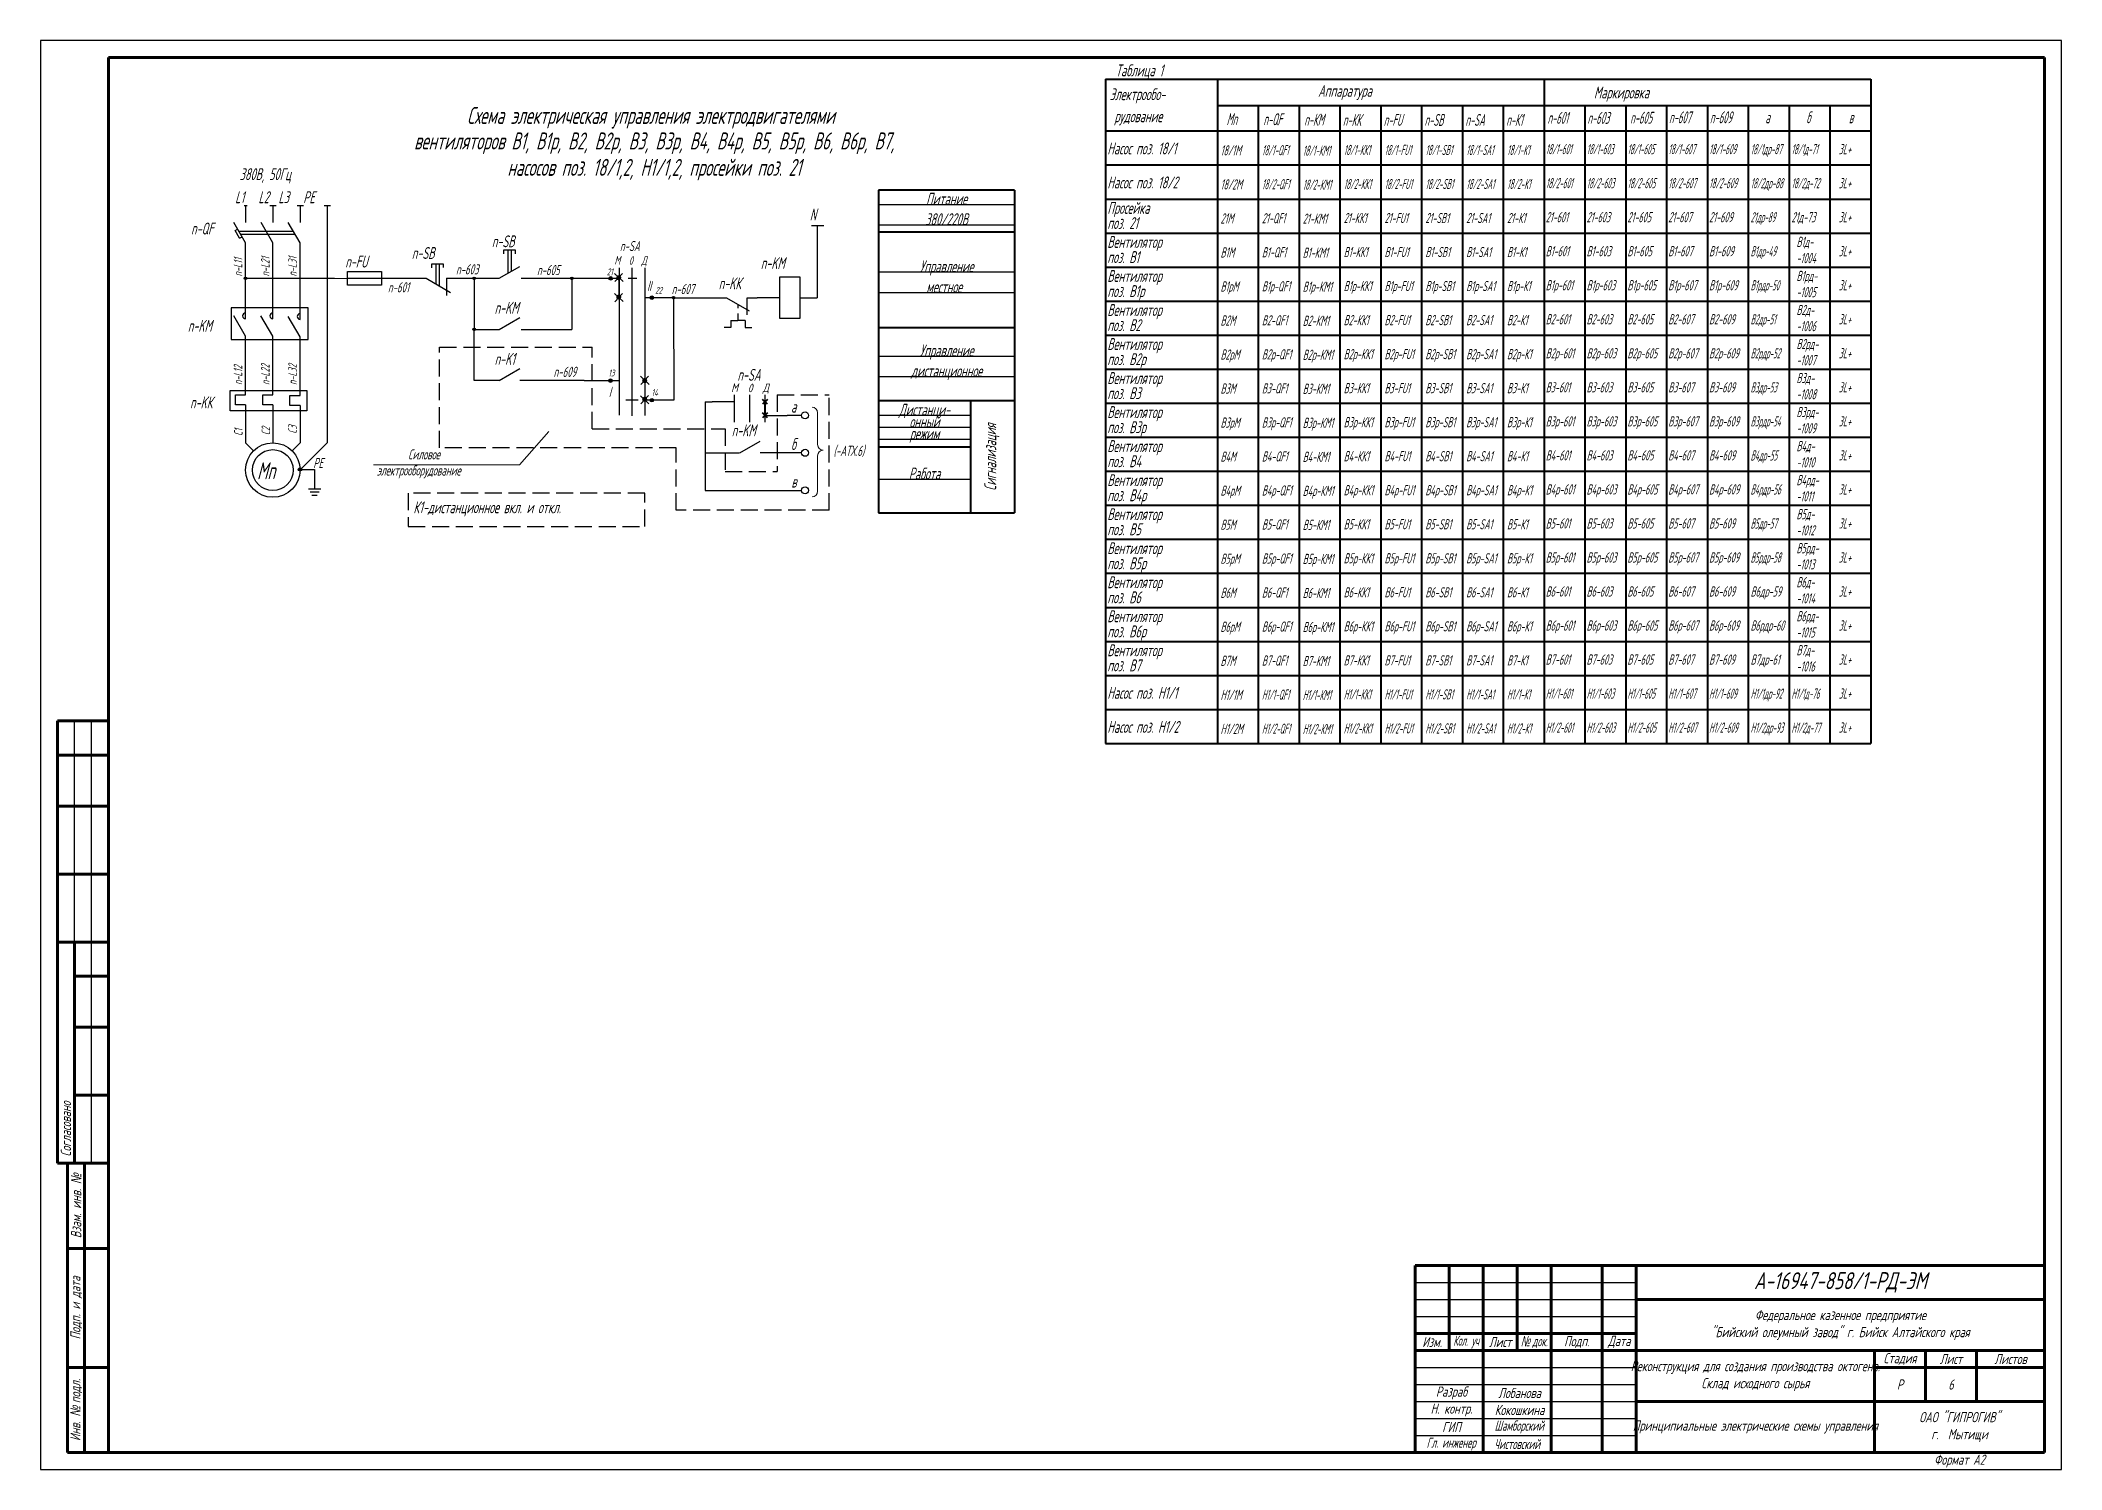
# Model space of a CAD drawing. Header units: millimetres. Extents: x -10490 to 5162, y -5053 to 76.
# Drawn here: x -6034 to -5440, y -344 to 76 of the extents above; entities that cross this region are included whole.
import ezdxf
from ezdxf.enums import TextEntityAlignment as Align

# ---------------------------------------------------------------- set-up
doc = ezdxf.new("R2010")
doc.units = ezdxf.units.MM
doc.linetypes.add('gost5', pattern=[7, 5, -2, 0])
doc.layers.get('Defpoints').update_dxf_attribs({"color": 33})
for name, color, linetype, lineweight in [('Выноска', 137, 'Continuous', 20), ('Обводка', 6, 'Continuous', 25), ('Рамка толстая', 7, 'Continuous', 60), ('Рамка тонкая', 5, 'Continuous', 25), ('ТаБлица', 253, 'Continuous', 25), ('Текст', 2, 'Continuous', 25), ('Текст_КИП', 2, 'Continuous', 25), ('Тонкая', 5, 'Continuous', 20), ('Штампы', 252, 'Continuous', 25)]:
    doc.layers.add(name, color=color, linetype=linetype, lineweight=lineweight)
doc.styles.add('ESKD', font='gostw.shx', dxfattribs={"oblique": 15, "height": 3})
doc.styles.add('SIMPLEX', font='simplex.shx', dxfattribs={"width": 0.7, "oblique": 15})

msp = doc.modelspace()

# ---------------------------------------------------------------- texts
at = {"layer": 'Текст', "style": 'SIMPLEX', "oblique": 15}
for s, height, width, p in [('Таблица 1', 3.5, 0.6, (-5718.03065, 65.30231)), ('Электрообо-', 3.5, 0.6, (-5719.82318, 58.29051)), ('Аппаратура', 3.5, 0.6, (-5658.57469, 59.29136)), ('Маркировка', 3.5, 0.6, (-5577.49239, 58.79503)), ('рудование', 3.5, 0.6, (-5718.43353, 51.8084)), ('Mn', 3.5, 0.5, (-5685.44074, 50.99891)), ('n-QF', 3.5, 0.5, (-5674.62826, 50.93591)), ('n-КМ', 3.5, 0.5, (-5662.62826, 50.8116)), ('n-КК', 3.5, 0.5, (-5651.27471, 50.73704)), ('n-FU', 3.5, 0.5, (-5639.27471, 50.73704)), ('n-SB', 3.5, 0.5, (-5627.27471, 50.73704)), ('n-SA', 3.5, 0.5, (-5615.27471, 50.73704)), ('n-К1', 3.5, 0.5, (-5603.27471, 50.73704)), ('n-601', 3.5, 0.5, (-5591.13821, 51.3371)), ('n-603', 3.5, 0.5, (-5579.40161, 51.31912)), ('n-605', 3.5, 0.5, (-5566.84333, 51.38821)), ('n-607', 3.5, 0.5, (-5555.40755, 51.50092)), ('n-609', 3.5, 0.5, (-5543.40755, 51.50092)), ('Насос поз. 18/1', 3.5, 0.6, (-5720.49388, 42.36501)), ('18/1М', 3, 0.5, (-5687.23505, 42.03774)), ('18/1-QF1', 3, 0.4, (-5675.07768, 42.09758)), ('18/1-КМ1', 3, 0.4, (-5663.07768, 41.97327)), ('18/1-КК1', 3, 0.4, (-5651.03183, 42.16642)), ('18/1-FU1', 3, 0.4, (-5639.03183, 42.16642)), ('18/1-SB1 ', 3, 0.4, (-5627.03183, 42.16642)), ('18/1-SA1', 3, 0.4, (-5615.03183, 42.16642)), ('18/1-К1', 3, 0.4, (-5603.03183, 42.16642)), ('18/1-601', 3, 0.4, (-5591.6565, 42.40884)), ('18/1-603', 3, 0.4, (-5579.6565, 42.40884)), ('18/1-605', 3, 0.4, (-5567.6565, 42.40884)), ('18/1-607', 3, 0.4, (-5555.6565, 42.40884)), ('18/1-609', 3, 0.4, (-5543.6565, 42.40884)), ('18/1др-87', 3, 0.4, (-5531.45466, 42.39715)), ('18/1д-71', 3, 0.4, (-5519.45466, 42.39715)), ('3L+', 3, 0.5, (-5505.57095, 42.40884)), ('380В, 50Гц', 3.5, 0.6, (-5975.51252, 34.79254)), ('Насос поз. 18/2', 3.5, 0.6, (-5720.49388, 32.36501)), ('L1   L2  L3   РЕ', 3.5, 0.6, (-5976.82317, 28.02432)), ('18/2М', 3, 0.5, (-5687.23505, 32.03774)), ('18/2-QF1', 3, 0.4, (-5675.07768, 32.09758)), ('18/2-КМ1', 3, 0.4, (-5663.07768, 31.97327)), ('18/2-КК1', 3, 0.4, (-5651.03183, 32.16642)), ('18/2-FU1', 3, 0.4, (-5639.03183, 32.16642)), ('18/2-SB1 ', 3, 0.4, (-5627.03183, 32.16642)), ('18/2-SA1', 3, 0.4, (-5615.03183, 32.16642)), ('18/2-К1', 3, 0.4, (-5603.03183, 32.16642)), ('18/2-601', 3, 0.4, (-5591.6565, 32.40884)), ('18/2-603', 3, 0.4, (-5579.6565, 32.40884)), ('18/2-605', 3, 0.4, (-5567.6565, 32.40884)), ('18/2-607', 3, 0.4, (-5555.6565, 32.40884)), ('18/2-609', 3, 0.4, (-5543.6565, 32.40884)), ('18/2др-88', 3, 0.4, (-5531.45466, 32.39715)), ('18/2д-72', 3, 0.4, (-5519.45466, 32.39715)), ('3L+', 3, 0.5, (-5505.57095, 32.40884)), ('N', 3.5, 0.6, (-5807.95133, 22.95202)), ('поз. 21', 3.5, 0.6, (-5720.49388, 20.42884)), ('Просейка', 3.5, 0.6, (-5720.49388, 24.88202)), ('21М', 3, 0.5, (-5687.23505, 22.03774)), ('21-QF1', 3, 0.5, (-5675.07768, 22.09758)), ('21-КМ1', 3, 0.5, (-5663.07768, 21.97327)), ('21-КК1', 3, 0.5, (-5651.03183, 22.16642)), ('21-FU1', 3, 0.5, (-5639.03183, 22.16642)), ('21-SB1 ', 3, 0.5, (-5627.03183, 22.16642)), ('21-SA1', 3, 0.5, (-5615.03183, 22.16642)), ('21-К1', 3, 0.5, (-5603.03183, 22.16642)), ('21-601', 3, 0.5, (-5591.6565, 22.40884)), ('21-603', 3, 0.5, (-5579.6565, 22.40884)), ('21-605', 3, 0.5, (-5567.6565, 22.40884)), ('21-607', 3, 0.5, (-5555.6565, 22.40884)), ('21-609', 3, 0.5, (-5543.6565, 22.40884)), ('21др-89', 3, 0.4, (-5531.45466, 22.39715)), ('21д-73', 3, 0.5, (-5519.45466, 22.39715)), ('3L+', 3, 0.5, (-5505.57095, 22.40884)), ('n-QF ', 3.5, 0.6, (-5989.76903, 18.81488)), ('n-SB ', 3.5, 0.6, (-5901.37394, 15.06128)), ('Вентилятор', 3.5, 0.6, (-5720.49388, 14.88202)), (' n-FU', 3.5, 0.6, (-5945.84948, 9.0865)), ('n-SB ', 3.5, 0.6, (-5924.89439, 11.63024)), ('М', 2.5, 0.6, (-5865.36683, 9.97823)), ('n-SA', 3, 0.6, (-5863.73507, 13.94014)), ('0', 2.5, 0.6, (-5861.09608, 9.92213)), ('Д', 2.5, 0.6, (-5857.42054, 9.92729)), ('n-KM ', 3.5, 0.6, (-5822.33785, 8.6559)), ('поз. В1', 3.5, 0.6, (-5720.49388, 10.42884)), ('В1М', 3, 0.5, (-5687.23505, 12.03774)), ('В1-QF1', 3, 0.5, (-5675.07768, 12.09758)), ('В1-КМ1', 3, 0.5, (-5663.07768, 11.97327)), ('В1-КК1', 3, 0.5, (-5651.03183, 12.16642)), ('В1-FU1', 3, 0.5, (-5639.03183, 12.16642)), ('В1-SB1 ', 3, 0.5, (-5627.03183, 12.16642)), ('В1-SA1', 3, 0.5, (-5615.03183, 12.16642)), ('В1-К1', 3, 0.5, (-5603.03183, 12.16642)), ('В1-601', 3, 0.5, (-5591.6565, 12.40884)), ('В1-603', 3, 0.5, (-5579.6565, 12.40884)), ('В1-605', 3, 0.5, (-5567.6565, 12.40884)), ('В1-607', 3, 0.5, (-5555.6565, 12.40884)), ('В1-609', 3, 0.5, (-5543.6565, 12.40884)), ('В1др-49', 3, 0.4, (-5531.45466, 12.39715)), ('3L+', 3, 0.5, (-5505.57095, 12.40884)), ('n-603', 3, 0.6, (-5911.9109, 7.07121)), ('n-605', 3, 0.6, (-5888.10357, 6.87043)), ('21', 2, 0.6, (-5867.5894, 6.83839)), ('n-KК ', 3.5, 0.6, (-5834.71039, 2.71709)), ('Вентилятор', 3.5, 0.6, (-5720.49388, 4.88202)), ('n-601', 3, 0.6, (-5931.9135, 1.80409)), ('II', 3, 0.6, (-5855.75164, 2.20639)), ('22', 2, 0.6, (-5853.38533, 1.39988)), ('n-607', 3, 0.6, (-5848.52615, 1.28538)), ('поз. В1р', 3.5, 0.6, (-5720.49388, 0.42884)), ('В1рМ', 3, 0.5, (-5687.23505, 2.03774)), ('В1р-QF1', 3, 0.5, (-5675.07768, 2.09758)), ('В1р-КМ1', 3, 0.5, (-5663.07768, 1.97327)), ('В1р-КК1', 3, 0.5, (-5651.03183, 2.16642)), ('В1р-FU1', 3, 0.5, (-5639.03183, 2.16642)), ('В1р-SB1 ', 3, 0.5, (-5627.03183, 2.16642)), ('В1р-SA1', 3, 0.5, (-5615.03183, 2.16642)), ('В1р-К1', 3, 0.5, (-5603.03183, 2.16642)), ('В1р-601', 3, 0.5, (-5591.6565, 2.40884)), ('В1р-603', 3, 0.5, (-5579.6565, 2.40884)), ('В1р-605', 3, 0.5, (-5567.6565, 2.40884)), ('В1р-607', 3, 0.5, (-5555.6565, 2.40884)), ('В1р-609', 3, 0.5, (-5543.6565, 2.40884)), ('В1рдр-50', 3, 0.4, (-5531.45466, 2.39715)), ('3L+', 3, 0.5, (-5505.57095, 2.40884)), ('n-KM ', 3.5, 0.6, (-5900.55989, -4.47777)), ('Вентилятор', 3.5, 0.6, (-5720.49388, -5.11798)), ('В2М', 3, 0.5, (-5687.23505, -7.96226)), ('В2-QF1', 3, 0.5, (-5675.07768, -7.90242)), ('В2-КМ1', 3, 0.5, (-5663.07768, -8.02673)), ('В2-КК1', 3, 0.5, (-5651.03183, -7.83358)), ('В2-FU1', 3, 0.5, (-5639.03183, -7.83358)), ('В2-SB1 ', 3, 0.5, (-5627.03183, -7.83358)), ('В2-SA1', 3, 0.5, (-5615.03183, -7.83358)), ('В2-К1', 3, 0.5, (-5603.03183, -7.83358)), ('В2-601', 3, 0.5, (-5591.6565, -7.59116)), ('В2-603', 3, 0.5, (-5579.6565, -7.59116)), ('В2-605', 3, 0.5, (-5567.6565, -7.59116)), ('В2-607', 3, 0.5, (-5555.6565, -7.59116)), ('В2-609', 3, 0.5, (-5543.6565, -7.59116)), ('В2др-51', 3, 0.4, (-5531.45466, -7.60285)), ('3L+', 3, 0.5, (-5505.57095, -7.59116)), ('n-KM ', 3.5, 0.6, (-5990.70743, -9.76935)), ('поз. В2', 3.5, 0.6, (-5720.49388, -9.57116)), ('Вентилятор', 3.5, 0.6, (-5720.49388, -15.11798)), ('n-K1 ', 3.5, 0.6, (-5900.55989, -19.50199)), ('поз. В2р', 3.5, 0.6, (-5720.49388, -19.57116)), ('В2рМ', 3, 0.5, (-5687.23505, -17.96226)), ('В2р-QF1', 3, 0.5, (-5675.07768, -17.90242)), ('В2р-КМ1', 3, 0.5, (-5663.07768, -18.02673)), ('В2р-КК1', 3, 0.5, (-5651.03183, -17.83358)), ('В2р-FU1', 3, 0.5, (-5639.03183, -17.83358)), ('В2р-SB1 ', 3, 0.5, (-5627.03183, -17.83358)), ('В2р-SA1', 3, 0.5, (-5615.03183, -17.83358)), ('В2р-К1', 3, 0.5, (-5603.03183, -17.83358)), ('В2р-601', 3, 0.5, (-5591.6565, -17.59116)), ('В2р-603', 3, 0.5, (-5579.6565, -17.59116)), ('В2р-605', 3, 0.5, (-5567.6565, -17.59116)), ('В2р-607', 3, 0.5, (-5555.6565, -17.59116)), ('В2р-609', 3, 0.5, (-5543.6565, -17.59116)), ('В2рдр-52', 3, 0.4, (-5531.45466, -17.60285)), ('3L+', 3, 0.5, (-5505.57095, -17.59116)), ('n-609', 3, 0.6, (-5883.24022, -23.03821)), ('13', 2, 0.6, (-5867.13009, -22.88454)), ('n-SA', 3.5, 0.6, (-5829.2017, -24.16521)), ('Вентилятор', 3.5, 0.6, (-5720.49388, -25.11798)), (' n-KК ', 3.5, 0.6, (-5991.45342, -32.28237)), ('I', 3, 0.6, (-5866.99026, -28.92292)), ('14', 2, 0.6, (-5854.44577, -28.61059)), ('поз. В3', 3.5, 0.6, (-5720.49388, -29.57116)), ('В3М', 3, 0.5, (-5687.23505, -27.96226)), ('В3-QF1', 3, 0.5, (-5675.07768, -27.90242)), ('В3-КМ1', 3, 0.5, (-5663.07768, -28.02673)), ('В3-КК1', 3, 0.5, (-5651.03183, -27.83358)), ('В3-FU1', 3, 0.5, (-5639.03183, -27.83358)), ('В3-SB1 ', 3, 0.5, (-5627.03183, -27.83358)), ('В3-SA1', 3, 0.5, (-5615.03183, -27.83358)), ('В3-К1', 3, 0.5, (-5603.03183, -27.83358)), ('В3-601', 3, 0.5, (-5591.6565, -27.59116)), ('В3-603', 3, 0.5, (-5579.6565, -27.59116)), ('В3-605', 3, 0.5, (-5567.6565, -27.59116)), ('В3-607', 3, 0.5, (-5555.6565, -27.59116)), ('В3-609', 3, 0.5, (-5543.6565, -27.59116)), ('В3др-53', 3, 0.4, (-5531.45466, -27.60285)), ('3L+', 3, 0.5, (-5505.57095, -27.59116)), ('а', 3.5, 0.6, (-5813.44402, -33.51304)), ('Вентилятор', 3.5, 0.6, (-5720.49388, -35.11798)), ('В3рМ', 3, 0.5, (-5687.23505, -37.96226)), ('В3р-QF1', 3, 0.5, (-5675.07768, -37.90242)), ('В3р-КМ1', 3, 0.5, (-5663.07768, -38.02673)), ('В3р-КК1', 3, 0.5, (-5651.03183, -37.83358)), ('В3р-FU1', 3, 0.5, (-5639.03183, -37.83358)), ('В3р-SB1 ', 3, 0.5, (-5627.03183, -37.83358)), ('В3р-SA1', 3, 0.5, (-5615.03183, -37.83358)), ('В3р-К1', 3, 0.5, (-5603.03183, -37.83358)), ('В3р-601', 3, 0.5, (-5591.6565, -37.59116)), ('В3р-603', 3, 0.5, (-5579.6565, -37.59116)), ('В3р-605', 3, 0.5, (-5567.6565, -37.59116)), ('В3р-607', 3, 0.5, (-5555.6565, -37.59116)), ('В3р-609', 3, 0.5, (-5543.6565, -37.59116)), ('В3рдр-54', 3, 0.4, (-5531.45466, -37.60285)), ('3L+', 3, 0.5, (-5505.57095, -37.59116)), ('n-KМ', 3.5, 0.6, (-5830.87097, -40.49967)), ('б', 3.5, 0.6, (-5813.44402, -44.51275)), ('поз. В3р', 3.5, 0.6, (-5720.49388, -39.57116)), ('РЕ', 3, 0.6, (-5953.87884, -49.84031)), ('Силовое', 3, 0.6, (-5925.96569, -47.29561)), ('поз. В4', 3.5, 0.6, (-5720.49388, -49.57116)), ('Вентилятор', 3.5, 0.6, (-5720.49388, -45.11798)), ('В4М', 3, 0.5, (-5687.23505, -47.96226)), ('В4-QF1', 3, 0.5, (-5675.07768, -47.90242)), ('В4-КМ1', 3, 0.5, (-5663.07768, -48.02673)), ('В4-КК1', 3, 0.5, (-5651.03183, -47.83358)), ('В4-FU1', 3, 0.5, (-5639.03183, -47.83358)), ('В4-SB1 ', 3, 0.5, (-5627.03183, -47.83358)), ('В4-SA1', 3, 0.5, (-5615.03183, -47.83358)), ('В4-К1', 3, 0.5, (-5603.03183, -47.83358)), ('В4-601', 3, 0.5, (-5591.6565, -47.59116)), ('В4-603', 3, 0.5, (-5579.6565, -47.59116)), ('В4-605', 3, 0.5, (-5567.6565, -47.59116)), ('В4-607', 3, 0.5, (-5555.6565, -47.59116)), ('В4-609', 3, 0.5, (-5543.6565, -47.59116)), ('В4др-55', 3, 0.4, (-5531.45466, -47.60285)), ('3L+', 3, 0.5, (-5505.57095, -47.59116)), ('Mn', 5, 0.6, (-5970.36115, -53.10415)), ('электрооборудование', 3, 0.6, (-5935.17091, -52.01857)), ('в', 3.5, 0.6, (-5813.35723, -55.54433)), ('Вентилятор', 3.5, 0.6, (-5720.49388, -55.11798)), ('поз. В4р', 3.5, 0.6, (-5720.49388, -59.57116)), ('В4рМ', 3, 0.5, (-5687.23505, -57.96226)), ('В4р-QF1', 3, 0.5, (-5675.07768, -57.90242)), ('В4р-КМ1', 3, 0.5, (-5663.07768, -58.02673)), ('В4р-КК1', 3, 0.5, (-5651.03183, -57.83358)), ('В4р-FU1', 3, 0.5, (-5639.03183, -57.83358)), ('В4р-SB1 ', 3, 0.5, (-5627.03183, -57.83358)), ('В4р-SA1', 3, 0.5, (-5615.03183, -57.83358)), ('В4р-К1', 3, 0.5, (-5603.03183, -57.83358)), ('В4р-601', 3, 0.5, (-5591.6565, -57.59116)), ('В4р-603', 3, 0.5, (-5579.6565, -57.59116)), ('В4р-605', 3, 0.5, (-5567.6565, -57.59116)), ('В4р-607', 3, 0.5, (-5555.6565, -57.59116)), ('В4р-609', 3, 0.5, (-5543.6565, -57.59116)), ('В4рдр-56', 3, 0.4, (-5531.45466, -57.60285)), ('3L+', 3, 0.5, (-5505.57095, -57.59116)), ('К1-дистанционное вкл. и откл.', 3.5, 0.6, (-5924.43393, -63.10324)), ('Вентилятор', 3.5, 0.6, (-5720.49388, -65.11798)), ('В5М', 3, 0.5, (-5687.23505, -67.96226)), ('В5-QF1', 3, 0.5, (-5675.07768, -67.90242)), ('В5-КМ1', 3, 0.5, (-5663.07768, -68.02673)), ('В5-КК1', 3, 0.5, (-5651.03183, -67.83358)), ('В5-FU1', 3, 0.5, (-5639.03183, -67.83358)), ('В5-SB1 ', 3, 0.5, (-5627.03183, -67.83358)), ('В5-SA1', 3, 0.5, (-5615.03183, -67.83358)), ('В5-К1', 3, 0.5, (-5603.03183, -67.83358)), ('В5-601', 3, 0.5, (-5591.6565, -67.59116)), ('В5-603', 3, 0.5, (-5579.6565, -67.59116)), ('В5-605', 3, 0.5, (-5567.6565, -67.59116)), ('В5-607', 3, 0.5, (-5555.6565, -67.59116)), ('В5-609', 3, 0.5, (-5543.6565, -67.59116)), ('В5др-57', 3, 0.4, (-5531.45466, -67.60285)), ('3L+', 3, 0.5, (-5505.57095, -67.59116)), ('поз. В5', 3.5, 0.6, (-5720.49388, -69.57116)), ('поз. В5р', 3.5, 0.6, (-5720.49388, -79.57116)), ('Вентилятор', 3.5, 0.6, (-5720.49388, -75.11798)), ('В5рМ', 3, 0.5, (-5687.23505, -77.96226)), ('В5р-QF1', 3, 0.5, (-5675.07768, -77.90242)), ('В5р-КМ1', 3, 0.5, (-5663.07768, -78.02673)), ('В5р-КК1', 3, 0.5, (-5651.03183, -77.83358)), ('В5р-FU1', 3, 0.5, (-5639.03183, -77.83358)), ('В5р-SB1 ', 3, 0.5, (-5627.03183, -77.83358)), ('В5р-SA1', 3, 0.5, (-5615.03183, -77.83358)), ('В5р-К1', 3, 0.5, (-5603.03183, -77.83358)), ('В5р-601', 3, 0.5, (-5591.6565, -77.59116)), ('В5р-603', 3, 0.5, (-5579.6565, -77.59116)), ('В5р-605', 3, 0.5, (-5567.6565, -77.59116)), ('В5р-607', 3, 0.5, (-5555.6565, -77.59116)), ('В5р-609', 3, 0.5, (-5543.6565, -77.59116)), ('В5рдр-58', 3, 0.4, (-5531.45466, -77.60285)), ('3L+', 3, 0.5, (-5505.57095, -77.59116)), ('Вентилятор', 3.5, 0.6, (-5720.49388, -85.11798)), ('поз. В6', 3.5, 0.6, (-5720.49388, -89.57116)), ('В6М', 3, 0.5, (-5687.23505, -87.96226)), ('В6-QF1', 3, 0.5, (-5675.07768, -87.90242)), ('В6-КМ1', 3, 0.5, (-5663.07768, -88.02673)), ('В6-КК1', 3, 0.5, (-5651.03183, -87.83358)), ('В6-FU1', 3, 0.5, (-5639.03183, -87.83358)), ('В6-SB1 ', 3, 0.5, (-5627.03183, -87.83358)), ('В6-SA1', 3, 0.5, (-5615.03183, -87.83358)), ('В6-К1', 3, 0.5, (-5603.03183, -87.83358)), ('В6-601', 3, 0.5, (-5591.6565, -87.59116)), ('В6-603', 3, 0.5, (-5579.6565, -87.59116)), ('В6-605', 3, 0.5, (-5567.6565, -87.59116)), ('В6-607', 3, 0.5, (-5555.6565, -87.59116)), ('В6-609', 3, 0.5, (-5543.6565, -87.59116)), ('В6др-59', 3, 0.5, (-5531.45466, -87.60285)), ('3L+', 3, 0.5, (-5505.57095, -87.59116)), ('Вентилятор', 3.5, 0.6, (-5720.49388, -95.11798)), ('В6рМ', 3, 0.5, (-5687.23505, -97.96226)), ('В6р-QF1', 3, 0.5, (-5675.07768, -97.90242)), ('В6р-КМ1', 3, 0.5, (-5663.07768, -98.02673)), ('В6р-КК1', 3, 0.5, (-5651.03183, -97.83358)), ('В6р-FU1', 3, 0.5, (-5639.03183, -97.83358)), ('В6р-SB1 ', 3, 0.5, (-5627.03183, -97.83358)), ('В6р-SA1', 3, 0.5, (-5615.03183, -97.83358)), ('В6р-К1', 3, 0.5, (-5603.03183, -97.83358)), ('В6р-601', 3, 0.5, (-5591.6565, -97.59116)), ('В6р-603', 3, 0.5, (-5579.6565, -97.59116)), ('В6р-605', 3, 0.5, (-5567.6565, -97.59116)), ('В6р-607', 3, 0.5, (-5555.6565, -97.59116)), ('В6р-609', 3, 0.5, (-5543.6565, -97.59116)), ('В6рдр-60', 3, 0.45, (-5531.45466, -97.60285)), ('3L+', 3, 0.5, (-5505.57095, -97.59116)), ('поз. В6р', 3.5, 0.6, (-5720.49388, -99.57116)), ('поз. В7', 3.5, 0.6, (-5720.49388, -109.57116)), ('Вентилятор', 3.5, 0.6, (-5720.49388, -105.11798)), ('В7М', 3, 0.5, (-5687.23505, -107.96226)), ('В7-QF1', 3, 0.5, (-5675.07768, -107.90242)), ('В7-КМ1', 3, 0.5, (-5663.07768, -108.02673)), ('В7-КК1', 3, 0.5, (-5651.03183, -107.83358)), ('В7-FU1', 3, 0.5, (-5639.03183, -107.83358)), ('В7-SB1 ', 3, 0.5, (-5627.03183, -107.83358)), ('В7-SA1', 3, 0.5, (-5615.03183, -107.83358)), ('В7-К1', 3, 0.5, (-5603.03183, -107.83358)), ('В7-601', 3, 0.5, (-5591.6565, -107.59116)), ('В7-603', 3, 0.5, (-5579.6565, -107.59116)), ('В7-605', 3, 0.5, (-5567.6565, -107.59116)), ('В7-607', 3, 0.5, (-5555.6565, -107.59116)), ('В7-609', 3, 0.5, (-5543.6565, -107.59116)), ('В7др-61', 3, 0.5, (-5531.45466, -107.60285)), ('3L+', 3, 0.5, (-5505.57095, -107.59116)), ('Насос поз. Н1/1', 3.5, 0.6, (-5720.49388, -117.63499)), ('Н1/1М', 3, 0.5, (-5687.23505, -117.96226)), ('Н1/1-QF1', 3, 0.4, (-5675.07768, -117.90242)), ('Н1/1-КМ1', 3, 0.4, (-5663.07768, -118.02673)), ('Н1/1-КК1', 3, 0.4, (-5651.03183, -117.83358)), ('Н1/1-FU1', 3, 0.4, (-5639.03183, -117.83358)), ('Н1/1-SB1 ', 3, 0.4, (-5627.03183, -117.83358)), ('Н1/1-SA1', 3, 0.4, (-5615.03183, -117.83358)), ('Н1/1-К1', 3, 0.4, (-5603.03183, -117.83358)), ('Н1/1-601', 3, 0.4, (-5591.6565, -117.59116)), ('Н1/1-603', 3, 0.4, (-5579.6565, -117.59116)), ('Н1/1-605', 3, 0.4, (-5567.6565, -117.59116)), ('Н1/1-607', 3, 0.4, (-5555.6565, -117.59116)), ('Н1/1-609', 3, 0.4, (-5543.6565, -117.59116)), ('Н1/1др-92', 3, 0.4, (-5531.45466, -117.60285)), ('Н1/1д-76', 3, 0.4, (-5519.45466, -117.60285)), ('3L+', 3, 0.5, (-5505.57095, -117.59116)), ('Насос поз. Н1/2', 3.5, 0.6, (-5720.49388, -127.63499)), ('Н1/2-601', 3, 0.4, (-5591.6565, -127.59116)), ('Н1/2-603', 3, 0.4, (-5579.6565, -127.59116)), ('Н1/2-605', 3, 0.4, (-5567.6565, -127.59116)), ('Н1/2-607', 3, 0.4, (-5555.6565, -127.59116)), ('Н1/2-609', 3, 0.4, (-5543.6565, -127.59116)), ('Н1/2др-93', 3, 0.4, (-5531.45466, -127.60285)), ('Н1/2д-77', 3, 0.4, (-5519.45466, -127.60285)), ('3L+', 3, 0.5, (-5505.57095, -127.59116)), ('Н1/2М', 3, 0.5, (-5687.23505, -127.96226)), ('Н1/2-QF1', 3, 0.4, (-5675.07768, -127.90242)), ('Н1/2-КМ1', 3, 0.4, (-5663.07768, -128.02673)), ('Н1/2-КК1', 3, 0.4, (-5651.03183, -127.83358)), ('Н1/2-FU1', 3, 0.4, (-5639.03183, -127.83358)), ('Н1/2-SB1 ', 3, 0.4, (-5627.03183, -127.83358)), ('Н1/2-SA1', 3, 0.4, (-5615.03183, -127.83358)), ('Н1/2-К1', 3, 0.4, (-5603.03183, -127.83358))]:
    msp.add_text(s, height=height, dxfattribs=dict(at, width=width)).set_placement(p)
for s, height, width, p in [('Схема электрическая управления электродвигателями ', 5, 0.6, (-5853.64243, 51.31643)), ('а', 3.5, 0.5, (-5526.46626, 51.50092)), ('б', 3.5, 0.5, (-5514.46626, 51.50092)), ('в', 3.5, 0.5, (-5501.93986, 51.50092)), ('вентиляторов В1, В1р, В2, В2р, В3, В3р, В4, В4р, В5, В5р, В6, В6р, В7,', 5, 0.6, (-5853.64243, 43.80809)), ('насосов поз. 18/1,2, Н1/1,2, просейки поз. 21', 5, 0.6, (-5853.64243, 36.04985)), ('Питание', 3.5, 0.6, (-5767.73316, 27.56014)), ('380/220B', 3.5, 0.6, (-5767.73316, 21.56014)), ('Управление', 3.5, 0.6, (-5767.73316, 7.70434)), ('местное ', 3.5, 0.6, (-5767.73316, 1.70434)), ('Управление', 3.5, 0.6, (-5767.73316, -17.01142)), ('дистанционное', 3.5, 0.6, (-5767.73316, -23.01142)), ('Дистанци-', 3.5, 0.6, (-5774.23318, -34.41525)), ('онный', 3.5, 0.6, (-5774.23318, -37.92298)), ('режим', 3.5, 0.6, (-5774.23318, -41.43071)), ('Работа', 3.5, 0.6, (-5774.23318, -53.18929))]:
    msp.add_text(s, height=height, dxfattribs=dict(at, width=width)).set_placement(p, align=Align.CENTER)
at = {"layer": 'Текст', "color": 1, "style": 'SIMPLEX', "oblique": 15, "width": 0.5}
for s, p in [('В1д-', (-5517.96777, 15.14088)), ('-1004', (-5517.96777, 10.37789)), ('В1рд-', (-5517.96777, 5.14088)), ('-1005', (-5517.96777, 0.37789)), ('В2д-', (-5517.96777, -4.85912)), ('В2рд-', (-5517.96777, -14.85912)), ('-1006', (-5517.96777, -9.62211)), ('-1007', (-5517.96777, -19.62211)), ('В3д-', (-5517.96777, -24.85912)), ('-1008', (-5517.96777, -29.62211)), ('В3рд-', (-5517.96777, -34.85912)), ('-1009', (-5517.96777, -39.62211)), ('В4д-', (-5517.96777, -44.85912)), ('-1010', (-5517.96777, -49.62211)), ('В4рд-', (-5517.96777, -54.85912)), ('-1011', (-5517.96777, -59.62211)), ('В5д-', (-5517.96777, -64.85912)), ('-1012', (-5517.96777, -69.62211)), ('В5рд-', (-5517.96777, -74.85912)), ('-1013', (-5517.96777, -79.62211)), ('В6д-', (-5517.96777, -84.85912)), ('-1014', (-5517.96777, -89.62211)), ('В6рд-', (-5517.96777, -94.85912)), ('-1015', (-5517.96777, -99.62211)), ('В7д-', (-5517.96777, -104.85912)), ('-1016', (-5517.96777, -109.62211))]:
    msp.add_text(s, height=3, dxfattribs=at).set_placement(p)
at = {"layer": 'Текст', "style": 'SIMPLEX', "oblique": 15, "width": 0.6}
for s, p in [('n-L21', (-5966.71106, 6.49354)), ('n-L31', (-5958.70755, 6.49354)), ('n-L11', (-5974.72755, 6.49354)), ('n-L12', (-5974.72755, -25.38427)), ('n-L22', (-5966.71106, -25.38427)), ('n-L32', (-5958.70755, -25.38427)), (' C1', (-5974.62883, -41.50907)), (' C2', (-5966.5465, -41.29074)), (' C3', (-5958.68262, -40.85408))]:
    msp.add_text(s, height=2.5, rotation=90, dxfattribs=at).set_placement(p)
msp.add_text('Сигнализация ', height=3.5, rotation=90, dxfattribs=at).set_placement((-5753.13333, -45.92191), align=Align.CENTER)
at = {"layer": 'Текст', "style": 'ESKD', "oblique": 15}
for tag, text, p in [('М', 'М', (-5830.04914, -26.19701)), ('0', '0', (-5825.42748, -26.28256)), ('Д', 'А', (-5820.84861, -26.23979))]:
    msp.add_attdef(tag, text=text, height=2.5, dxfattribs=at).set_placement(p, align=Align.MIDDLE_CENTER)
at = {"layer": 'Текст_КИП', "style": 'SIMPLEX', "oblique": 15, "width": 0.6}
msp.add_text('(-АТХ.6)', height=3, dxfattribs=at).set_placement((-5796.44754, -46.26269), align=Align.CENTER)
at = {"layer": 'Штампы', "color": 2, "char_height": 3, "rotation": 90, "style": 'SIMPLEX'}
for s, insert, width, attachment_point in [('Согласовано', (-6026.54361, -252.14685), 61, 4), ('Взам. инв. {\\fArial|b0|i0|c204|p34;№}', (-6023.54361, -266.64685), 25, 5), ('Подп. и дата', (-6023.54361, -296.64685), 35, 5), ('Инв. {\\fArial|b0|i0|c204|p34;№ }подл.', (-6023.54361, -326.64685), 25, 5)]:
    msp.add_mtext(s, dxfattribs=dict(at, insert=insert, width=width, attachment_point=attachment_point))
at = {"layer": 'Штампы', "color": 2, "attachment_point": 5, "style": 'SIMPLEX'}
for s, insert, char_height, width in [('А-16947-858/1-РД-ЭМ', (-5505.04362, -289.14683), 5, 120), ('Федеральное казенное предприятие\\P"Бийский олеумный завод" г. Бийск Алтайского края', (-5505.04362, -301.64683), 3, 120), ('Изм.', (-5625.04362, -306.64683), 3, 10), ('{\\W0.5;Кол. уч}', (-5615.04362, -306.64683), 3, 10), ('{\\W0.7;Лист}', (-5605.04362, -306.64683), 3, 10), ('{\\fArial|b0|i0|c204|p34;\\W0.6;№ \\Fsimplex|c204;док.}', (-5595.04362, -306.64683), 3, 10), ('Подп.', (-5582.54362, -306.64683), 3, 15), ('{\\W0.7;Дата}', (-5570.04362, -306.64683), 3, 10), ('Реконструкция для создания производства октогена. \\PСклад исходного сырья', (-5530.04362, -316.64683), 3, 70), ('Стадия', (-5487.54362, -311.64683), 3, 15), ('Лист', (-5472.54362, -311.64683), 3, 15), ('Листов', (-5455.04362, -311.64683), 3, 20), (' Разраб', (-5620.04362, -321.64683), 3, 20), (' Лобанова', (-5600.04362, -321.64683), 3, 20), ('Р', (-5487.54362, -319.14683), 3, 15), ('6', (-5472.54362, -319.14683), 3, 15), (' Н. контр.', (-5620.04362, -326.64683), 3, 20), (' Кокошкина', (-5600.04362, -326.64683), 3, 20), ('ОАО "ГИПРОГИВ"\\Pг.  Мытищи', (-5470.04362, -331.64683), 3, 50), (' ГИП', (-5620.04362, -331.64683), 3, 20), ('{\\W0.6; Шамборский}', (-5600.04362, -331.64683), 3, 20), ('Принципиальные электрические схемы управления', (-5530.04362, -331.64683), 3, 70), ('{\\W0.6; Гл. инженер}', (-5620.04362, -336.64683), 3, 20), ('{\\W0.6;Чистовский}', (-5600.04362, -336.64683), 3, 20), ('Формат А2', (-5470.04362, -341.64683), 3, 50)]:
    msp.add_mtext(s, dxfattribs=dict(at, insert=insert, char_height=char_height, width=width))

# ---------------------------------------------------------------- blocks, each defined once
blk = doc.blocks.new('A$C0CDB385D')
at = {"layer": 'Рамка толстая'}
for p, q in [((20, 415), (20, 5)), ((589, 415), (20, 415)), ((589, 5), (589, 415)), ((20, 5), (589, 5))]:
    blk.add_line(p, q, dxfattribs=at)
at = {"layer": 'Рамка тонкая'}
for p, q in [((0, 420), (0, 0)), ((594, 420), (0, 420)), ((594, 0), (594, 420)), ((0, 0), (594, 0))]:
    blk.add_line(p, q, dxfattribs=at)

# ---------------------------------------------------------------- hatches: boundary and pattern name
at = {"lineweight": 25}
h = msp.add_hatch(color=5, dxfattribs=at)
edge = h.paths.add_edge_path()
edge.add_arc((-5973.74913, 5.92725), 0.38529, 0, 360)
h = msp.add_hatch(color=5, dxfattribs=at)
edge = h.paths.add_edge_path()
edge.add_arc((-5906.576, 5.92725), 0.38529, 0, 360)
h = msp.add_hatch(color=5, dxfattribs=at)
edge = h.paths.add_edge_path()
edge.add_arc((-5877.86616, 5.92725), 0.38529, 0, 360)
h = msp.add_hatch(color=5, dxfattribs=at)
edge = h.paths.add_edge_path()
edge.add_arc((-5866.44774, 5.92624), 0.5, 0, 360)
edge = h.paths.add_edge_path(flags=17)
edge.add_arc((-5866.44774, 5.92624), 0.2, 0, 360)
h = msp.add_hatch(color=5, dxfattribs=at)
h.paths.add_polyline_path([(-5866.24774, 5.92624, 1), (-5866.64774, 5.92624)])
h.paths.add_polyline_path([(-5866.44774, 5.92624), (-5866.64774, 5.92624, 0.414213562), (-5866.44774, 5.72624)])
h.paths.add_polyline_path([(-5866.44774, 5.72624, 0.414213562), (-5866.24774, 5.92624), (-5866.44774, 5.92624)])
for points in [[(-5863.33184, 6.10379, 1), (-5864.83184, 6.10379, 1)], [(-5863.33184, 0.43985, 1), (-5864.83184, 0.43985, 1)], [(-5855.70915, -24.11812, 1), (-5857.20915, -24.11812, 1)], [(-5855.70915, -29.60519, 1), (-5857.20915, -29.60519, 1)]]:
    msp.add_hatch(color=5, dxfattribs=at).paths.add_polyline_path(points)
h = msp.add_hatch(color=5, dxfattribs=at)
edge = h.paths.add_edge_path()
edge.add_arc((-5864.08184, 6.10379), 0.4, 0, 360)
h = msp.add_hatch(color=5, dxfattribs=at)
edge = h.paths.add_edge_path()
edge.add_arc((-5864.08184, 0.43985), 0.4, 0, 360)
h = msp.add_hatch(color=5, dxfattribs=at)
edge = h.paths.add_edge_path()
edge.add_arc((-5854.36324, 0.25166), 0.5, 0, 360)
edge = h.paths.add_edge_path(flags=17)
edge.add_arc((-5854.36324, 0.25166), 0.2, 0, 360)
h = msp.add_hatch(color=5, dxfattribs=at)
h.paths.add_polyline_path([(-5854.16324, 0.25166, 1), (-5854.56324, 0.25166)])
h.paths.add_polyline_path([(-5854.36324, 0.25166), (-5854.56324, 0.25166, 0.414213562), (-5854.36324, 0.05166)])
h.paths.add_polyline_path([(-5854.36324, 0.05166, 0.414213562), (-5854.16324, 0.25166), (-5854.36324, 0.25166)])
h = msp.add_hatch(color=5, dxfattribs=at)
edge = h.paths.add_edge_path()
edge.add_arc((-5847.95968, 0.2361), 0.38529, 0, 360)
h = msp.add_hatch(color=5, dxfattribs=at)
edge = h.paths.add_edge_path()
edge.add_arc((-5906.55692, -9.06328), 0.38529, 0, 360)
h = msp.add_hatch(color=5, dxfattribs=at)
edge = h.paths.add_edge_path()
edge.add_arc((-5866.49315, -24.12871), 0.5, 0, 360)
edge = h.paths.add_edge_path(flags=17)
edge.add_arc((-5866.49315, -24.12871), 0.2, 0, 360)
h = msp.add_hatch(color=5, dxfattribs=at)
h.paths.add_polyline_path([(-5866.29315, -24.12871, 1), (-5866.69315, -24.12871)])
h.paths.add_polyline_path([(-5866.49315, -24.12871), (-5866.69315, -24.12871, 0.414213562), (-5866.49315, -24.32871)])
h.paths.add_polyline_path([(-5866.49315, -24.32871, 0.414213562), (-5866.29315, -24.12871), (-5866.49315, -24.12871)])
h = msp.add_hatch(color=5, dxfattribs=at)
edge = h.paths.add_edge_path()
edge.add_arc((-5854.36324, -29.8989), 0.5, 0, 360)
edge = h.paths.add_edge_path(flags=17)
edge.add_arc((-5854.36324, -29.8989), 0.2, 0, 360)
h = msp.add_hatch(color=5, dxfattribs=at)
h.paths.add_polyline_path([(-5854.16324, -29.8989, 1), (-5854.56324, -29.8989)])
h.paths.add_polyline_path([(-5854.36324, -29.8989), (-5854.56324, -29.8989, 0.414213562), (-5854.36324, -30.0989)])
h.paths.add_polyline_path([(-5854.36324, -30.0989, 0.414213562), (-5854.16324, -29.8989), (-5854.36324, -29.8989)])
h = msp.add_hatch(color=5, dxfattribs=at)
edge = h.paths.add_edge_path()
edge.add_arc((-5957.74661, -50.21281), 0.5, 0, 360)
edge = h.paths.add_edge_path(flags=17)
edge.add_arc((-5957.74661, -50.21281), 0.2, 0, 360)
h = msp.add_hatch(color=5, dxfattribs=at)
h.paths.add_polyline_path([(-5957.54661, -50.21281, 1), (-5957.94661, -50.21281)])
h.paths.add_polyline_path([(-5957.74661, -50.21281), (-5957.94661, -50.21281, 0.414213562), (-5957.74661, -50.41281)])
h.paths.add_polyline_path([(-5957.74661, -50.41281, 0.414213562), (-5957.54661, -50.21281), (-5957.74661, -50.21281)])

# ---------------------------------------------------------------- linework, layer by layer
at = {"color": 5, "lineweight": 25}
for p, q in [((-5974.19182, 27.35725), (-5973.26376, 27.35725)), ((-5973.74661, 27.36095), (-5973.74661, 22.36095)), ((-5966.58673, 27.3784), (-5964.80211, 27.3784)), ((-5965.73012, 27.36095), (-5965.73012, 22.36095)), ((-5958.57012, 27.32177), (-5956.75717, 27.32177)), ((-5957.72661, 27.36095), (-5957.72661, 22.36095)), ((-5950.63036, 27.32177), (-5948.81742, 27.32177)), ((-5949.78685, 27.36095), (-5949.78685, -42.39705)), ((-5973.74661, 16.36095), (-5977.21071, 22.36095)), ((-5976.80534, 20.0092), (-5976.09103, 20.42161)), ((-5975.50202, 17.75179), (-5976.80534, 20.0092)), ((-5975.71015, 19.7619), (-5959.69015, 19.7619)), ((-5975.50202, 17.75179), (-5974.78771, 18.1642)), ((-5975.20527, 18.88742), (-5959.18527, 18.88742)), ((-5965.73012, 16.36095), (-5969.19422, 22.36095)), ((-5957.72661, 16.36095), (-5961.19071, 22.36095)), ((-5807.44594, 21.43485), (-5803.7675, 21.43485)), ((-5805.75202, 21.43485), (-5805.75202, 0.2361)), ((-5973.74661, 11.36095), (-5973.74661, 16.36095)), ((-5965.73012, 11.36095), (-5965.73012, 16.36095)), ((-5957.72661, 11.36095), (-5957.72661, 16.36095)), ((-5897.8708, 13.09499), (-5897.8708, 14.27414)), ((-5897.8708, 14.27414), (-5894.54603, 14.27414)), ((-5897.8708, 14.27414), (-5895.11119, 14.27414)), ((-5896.69917, 14.27414), (-5896.69917, 7.39077)), ((-5895.62667, 8.01639), (-5895.62667, 14.27414)), ((-5894.54603, 14.27414), (-5894.54603, 13.16645)), ((-5973.74661, -5.97553), (-5973.74661, 11.36095)), ((-5965.73012, -5.96618), (-5965.73012, 11.36095)), ((-5957.72661, -6.13682), (-5957.72661, 11.36095)), ((-5943.79505, 3.93672), (-5943.79505, 7.93672)), ((-5943.79505, 7.93672), (-5933.79505, 7.93672)), ((-5933.79505, 7.93672), (-5933.79505, 3.93672)), ((-5918.97195, 9.02712), (-5918.97195, 10.20627)), ((-5918.97195, 10.20627), (-5915.64718, 10.20627)), ((-5917.80032, 10.20627), (-5917.80032, 4.26866)), ((-5916.72781, 3.64945), (-5916.72781, 10.20627)), ((-5915.64718, 10.20627), (-5915.64718, 9.09858)), ((-5899.19182, 5.93672), (-5893.19182, 9.43672)), ((-5865.28792, 7.35868), (-5862.78761, 5.00434)), ((-5862.96879, 7.3949), (-5865.25169, 4.96812)), ((-5863.95354, 9.05145), (-5863.95354, -34.25142)), ((-5860.27428, 9.05045), (-5860.27428, -34.42724)), ((-5856.45351, 9.05145), (-5856.45351, -34.38328)), ((-5816.80637, 6.2361), (-5816.80637, -5.7639)), ((-5810.80637, 6.2361), (-5816.80637, 6.2361)), ((-5810.80637, -5.7639), (-5810.80637, 6.2361)), ((-5973.74913, 5.92725), (-5943.79505, 5.93672)), ((-5973.74661, 5.93672), (-5947.64104, 5.93672)), ((-5943.79505, 5.93672), (-5920.68949, 5.93672)), ((-5933.79505, 3.93672), (-5943.79505, 3.93672)), ((-5920.68949, 5.93672), (-5913.51271, 1.79321)), ((-5914.68949, 5.93672), (-5911.68949, 5.93672)), ((-5914.67279, 5.93672), (-5914.67279, 0.93672)), ((-5911.68949, 5.93672), (-5901.42435, 5.93672)), ((-5906.55692, 5.93672), (-5906.55692, -9.06328)), ((-5901.42435, 5.93672), (-5899.19182, 5.93672)), ((-5892.76237, 5.93672), (-5863.95354, 5.93672)), ((-5877.8646, 5.93672), (-5877.8646, -9.06328)), ((-5871.88863, 5.93672), (-5863.72068, 5.93672)), ((-5865.28792, 1.45473), (-5862.78761, -0.89961)), ((-5862.96879, 1.49095), (-5865.25169, -0.93583)), ((-5864.04172, 5.93672), (-5864.04172, 0.46481)), ((-5861.32139, 5.93672), (-5858.72342, 5.93672)), ((-5847.95812, 0.2361), (-5856.51597, 0.24731)), ((-5853.64925, 0.25357), (-5855.46757, 0.25357)), ((-5847.95812, 0.2361), (-5835.36666, 0.2361)), ((-5847.95812, 0.2361), (-5847.90376, -29.8989)), ((-5835.36666, 0.2361), (-5832.36666, 0.2361)), ((-5832.36666, 0.2361), (-5825.70983, -3.60722)), ((-5826.42585, 0.2361), (-5826.42585, -4.7639)), ((-5826.36666, 0.2361), (-5823.36666, 0.2361)), ((-5816.80637, 0.2361), (-5823.36666, 0.2361)), ((-5810.80637, 0.2361), (-5805.75202, 0.2361)), ((-5955.31488, -2.77758), (-5978.00946, -2.77758)), ((-5978.00946, -2.77758), (-5978.00946, -12.00111)), ((-5973.74392, -11.10294), (-5977.24661, -5.09833)), ((-5965.72743, -11.09359), (-5969.23012, -5.08898)), ((-5957.72392, -11.26423), (-5961.22661, -5.25961)), ((-5955.31488, -12.00111), (-5955.31488, -2.77758)), ((-5899.19182, -9.06328), (-5893.19182, -5.56328)), ((-5829.03824, -1.68556), (-5829.03824, -2.40548)), ((-5829.03824, -2.40548), (-5829.03824, -2.86981)), ((-5829.03824, -4.44609), (-5829.03824, -6.48671)), ((-5816.80637, -5.7639), (-5810.80637, -5.7639)), ((-5973.74392, -28.28848), (-5973.74392, -11.10294)), ((-5965.72743, -28.27912), (-5965.72743, -11.09359)), ((-5957.72392, -28.44976), (-5957.72392, -11.26423)), ((-5906.55692, -9.06328), (-5899.19182, -9.06328)), ((-5906.55692, -24.0875), (-5906.55692, -9.06328)), ((-5892.74771, -9.06328), (-5877.8646, -9.06328)), ((-5831.13796, -8.53007), (-5833.13796, -8.53007)), ((-5831.13796, -6.48671), (-5831.13796, -8.53007)), ((-5831.13796, -6.48671), (-5829.03824, -6.48671)), ((-5831.13796, -6.48671), (-5829.03824, -6.48671)), ((-5831.13796, -6.48671), (-5829.03824, -6.48671)), ((-5831.13796, -6.48671), (-5829.03824, -6.48671)), ((-5826.93238, -6.48671), (-5829.0321, -6.48671)), ((-5826.93238, -6.48671), (-5826.93238, -8.53007)), ((-5826.93238, -8.53007), (-5824.93238, -8.53007)), ((-5978.00946, -12.00111), (-5955.31488, -12.00111)), ((-5899.19182, -24.0875), (-5893.19182, -20.5875)), ((-5857.66523, -22.86323), (-5855.16492, -25.21757)), ((-5855.34611, -22.82701), (-5857.629, -25.25379)), ((-5978.31115, -33.01239), (-5978.31115, -27.01239)), ((-5978.31115, -27.01239), (-5966.31115, -27.01239)), ((-5976.74392, -31.28848), (-5976.74392, -28.28848)), ((-5976.74392, -28.28848), (-5973.74392, -28.28848)), ((-5968.72743, -31.27912), (-5968.72743, -28.27912)), ((-5968.72743, -28.27912), (-5965.72743, -28.27912)), ((-5967.78026, -27.01239), (-5955.78026, -27.01239)), ((-5960.72392, -31.44976), (-5960.72392, -28.44976)), ((-5960.72392, -28.44976), (-5957.72392, -28.44976)), ((-5955.77359, -27.0425), (-5955.77359, -33.0425)), ((-5899.19182, -24.0875), (-5906.55692, -24.0875)), ((-5874.24551, -24.0875), (-5893.19182, -24.0875)), ((-5874.24551, -24.0875), (-5863.95354, -24.09954)), ((-5857.70365, -28.55414), (-5855.20334, -30.90848)), ((-5855.31205, -28.51792), (-5857.59494, -30.9447)), ((-5856.45351, -24.10832), (-5856.45351, -29.58023)), ((-5966.31115, -33.01239), (-5978.31115, -33.01239)), ((-5973.74392, -31.28848), (-5976.74392, -31.28848)), ((-5973.74392, -31.28848), (-5973.74661, -42.40281)), ((-5965.72743, -31.27912), (-5968.72743, -31.27912)), ((-5955.78026, -33.01239), (-5967.78026, -33.01239)), ((-5965.72743, -31.27912), (-5965.73012, -42.39345)), ((-5957.72392, -31.44976), (-5960.72392, -31.44976)), ((-5957.72392, -31.44976), (-5957.72657, -42.41561)), ((-5858.36661, -29.8989), (-5861.95148, -29.8989)), ((-5847.90376, -29.8989), (-5856.76505, -29.8989)), ((-5838.65533, -30.33968), (-5838.65533, -56.37177)), ((-5838.65533, -30.33968), (-5836.61763, -30.33968)), ((-5810.35578, -34.33968), (-5814.61763, -34.33968)), ((-5973.74661, -42.40281), (-5971.39377, -44.74627)), ((-5957.72657, -42.41561), (-5960.06656, -44.74627)), ((-5949.72269, -42.333), (-5957.5462, -50.143)), ((-5838.65533, -45.37207), (-5828.65167, -45.37207)), ((-5828.52276, -45.37207), (-5822.52276, -41.87207)), ((-5810.35578, -45.33939), (-5822.48085, -45.33939)), ((-5957.24661, -50.21281), (-5953.46913, -50.21281)), ((-5953.46913, -50.21281), (-5953.46913, -54.97618)), ((-5953.46913, -50.21281), (-5953.46913, -55.98035)), ((-5951.68046, -55.98035), (-5955.25781, -55.98035)), ((-5952.16428, -56.9429), (-5954.77398, -56.9429)), ((-5952.69012, -57.87729), (-5954.24815, -57.87729)), ((-5838.65533, -56.37177), (-5810.35578, -56.37177))]:
    msp.add_line(p, q, dxfattribs=at)
at = {"color": 6, "lineweight": 25, "ltscale": 10}
for p, q in [((-5830.11763, -28.33968), (-5830.11763, -36.33968)), ((-5825.61763, -28.33968), (-5825.61763, -36.33968)), ((-5821.11763, -28.33968), (-5821.11763, -36.33968))]:
    msp.add_line(p, q, dxfattribs=at)
at = {"color": 6, "lineweight": 40}
for p, q in [((-5820.41052, -29.63258), (-5821.82473, -31.04679)), ((-5820.41052, -31.04679), (-5821.82473, -29.63258)), ((-5820.41052, -35.04679), (-5821.82473, -33.63258)), ((-5820.41052, -33.63258), (-5821.82473, -35.04679)), ((-5821.11763, -30.33968), (-5821.11763, -34.33968))]:
    msp.add_line(p, q, dxfattribs=at)
at = {"color": 6, "lineweight": 25}
for p, q in [((-5830.11763, -30.33968), (-5836.61763, -30.33968)), ((-5821.11763, -34.33968), (-5814.61763, -34.33968))]:
    msp.add_line(p, q, dxfattribs=at)
at = {"color": 5, "lineweight": 25}
for centre, radius in [((-5973.74913, 5.92725), 0.38529), ((-5906.576, 5.92725), 0.38529), ((-5906.55692, 5.93672), 0.2), ((-5877.86616, 5.92725), 0.38529), ((-5877.8646, 5.93672), 0.2), ((-5866.44774, 5.92624), 0.5), ((-5866.44774, 5.92624), 0.2), ((-5854.36324, 0.25166), 0.5), ((-5854.36324, 0.25166), 0.2), ((-5847.95968, 0.2361), 0.38529), ((-5847.95812, 0.24556), 0.2), ((-5906.55692, -9.06328), 0.38529), ((-5906.53784, -9.05381), 0.2), ((-5866.49315, -24.12871), 0.5), ((-5866.49315, -24.12871), 0.2), ((-5854.36324, -29.8989), 0.5), ((-5854.36324, -29.8989), 0.2), ((-5809.32965, -34.33968), 1.02613), ((-5965.74661, -50.41281), 8), ((-5965.74661, -50.41281), 6), ((-5809.32965, -45.33939), 1.02613), ((-5957.74661, -50.21281), 0.5), ((-5957.74661, -50.21281), 0.2), ((-5809.32965, -56.37177), 1.02613)]:
    msp.add_circle(centre, radius, dxfattribs=at)
for centre, radius in [((-5973.74661, -5.09833), 0.87721), ((-5965.73012, -5.10573), 0.86045), ((-5957.72661, -5.28714), 0.84968)]:
    msp.add_arc(centre, radius, 90, 270, dxfattribs=at)
at = {"layer": 'Defpoints'}
for p, q in [((-5747.73316, 27.56014), (-5787.73316, 27.56014)), ((-5747.73316, 21.56014), (-5787.73316, 21.56014)), ((-5747.73316, 7.70434), (-5787.73316, 7.70434)), ((-5747.73316, 1.70434), (-5787.73316, 1.70434)), ((-5747.73316, -17.01142), (-5787.73316, -17.01142)), ((-5747.73316, -23.01142), (-5787.73316, -23.01142)), ((-5760.7332, -34.41525), (-5787.73316, -34.41525)), ((-5760.7332, -37.92298), (-5787.73316, -37.92298)), ((-5760.7332, -41.43071), (-5787.73316, -41.43071)), ((-5760.7332, -53.18929), (-5787.73316, -53.18929))]:
    msp.add_line(p, q, dxfattribs=at)
at = {"layer": 'Выноска'}
for p in [(-5884.63881, -39.0456), (-5936.13478, -48.84807)]:
    msp.add_line(p, (-5893.20194, -48.84807), dxfattribs=at)
at = {"layer": 'Обводка', "linetype": 'gost5'}
for p, q in [((-5916.71468, -14.24876), (-5871.92645, -14.24876)), ((-5916.71468, -43.88595), (-5916.71468, -14.24876)), ((-5871.92645, -38.3227), (-5871.92645, -14.24876)), ((-5817.53316, -28.25479), (-5817.53316, -50.78306)), ((-5817.53316, -28.25479), (-5802.24292, -28.25479)), ((-5802.24292, -62.22926), (-5802.24292, -28.25479)), ((-5871.92645, -38.3227), (-5832.82341, -38.3227)), ((-5832.82341, -38.3227), (-5832.82341, -50.78306)), ((-5847.17248, -43.88595), (-5916.71468, -43.88595)), ((-5847.17248, -62.22926), (-5847.17248, -43.88595)), ((-5832.82341, -50.78306), (-5817.53316, -50.78306)), ((-5802.24292, -62.22926), (-5847.17248, -62.22926))]:
    msp.add_line(p, q, dxfattribs=at)
msp.add_lwpolyline([(-5925.95448, -66.9629), (-5856.44137, -66.9629), (-5856.44137, -57.22743), (-5925.95448, -57.22743)], close=True, dxfattribs=at)
at = {"layer": 'ТаБлица', "lineweight": 40}
for p, q in [((-5721.02739, 64.51285), (-5721.02739, -130.75545)), ((-5721.02739, 64.51285), (-5496.11319, 64.51285)), ((-5688.11319, 64.51285), (-5688.11319, -130.75545)), ((-5592.11319, 64.51285), (-5592.11319, -130.75545)), ((-5496.11319, 64.51285), (-5496.11319, -130.75545)), ((-5688.11319, 56.74455), (-5496.11319, 56.74455)), ((-5676.11062, 56.74455), (-5676.11062, -130.75545)), ((-5664.11062, 56.74455), (-5664.11062, -130.75545)), ((-5652.11062, 56.74455), (-5652.11062, -130.75545)), ((-5640.11062, 56.74455), (-5640.11062, -130.75545)), ((-5628.11062, 56.74455), (-5628.11062, -130.75545)), ((-5616.11062, 56.74455), (-5616.11062, -130.75545)), ((-5604.11062, 56.74455), (-5604.11062, -130.75545)), ((-5580.11319, 56.74455), (-5580.11319, -130.75545)), ((-5568.11319, 56.74455), (-5568.11319, -130.75545)), ((-5556.11319, 56.74455), (-5556.11319, -130.75545)), ((-5544.11319, 56.74455), (-5544.11319, -130.75545)), ((-5532.11319, 56.74455), (-5532.11319, -130.75545)), ((-5520.11319, 56.74455), (-5520.11319, -130.75545)), ((-5508.11319, 56.74455), (-5508.11319, -130.75545)), ((-5721.02739, 49.24455), (-5496.11319, 49.24455)), ((-5721.02739, 49.24455), (-5496.11319, 49.24455)), ((-5721.02739, 39.24455), (-5496.11319, 39.24455)), ((-5787.73316, 31.87967), (-5787.73316, -63.00622)), ((-5747.73316, 31.87967), (-5787.73316, 31.87967)), ((-5747.73316, 31.87967), (-5747.73316, -63.00622)), ((-5721.02739, 29.24455), (-5496.11319, 29.24455)), ((-5787.73316, 19.62067), (-5747.73316, 19.62067)), ((-5721.02739, 19.24455), (-5496.11319, 19.24455)), ((-5721.02739, 19.24455), (-5496.11319, 19.24455)), ((-5721.02739, 9.24455), (-5496.11319, 9.24455)), ((-5721.02739, -0.75545), (-5496.11319, -0.75545)), ((-5787.73316, -8.53598), (-5747.73316, -8.53598)), ((-5721.02739, -10.75545), (-5496.11319, -10.75545)), ((-5721.02739, -20.75545), (-5496.11319, -20.75545)), ((-5787.73316, -29.97213), (-5747.73316, -29.97213)), ((-5760.7332, -29.97213), (-5760.7332, -63.00622)), ((-5721.02739, -30.75545), (-5496.11319, -30.75545)), ((-5721.02739, -40.75545), (-5496.11319, -40.75545)), ((-5760.7332, -43.70044), (-5787.73316, -43.70044)), ((-5721.02739, -50.75545), (-5496.11319, -50.75545)), ((-5787.73316, -63.00622), (-5747.73316, -63.00622)), ((-5721.02739, -60.75545), (-5496.11319, -60.75545)), ((-5721.02739, -70.75545), (-5496.11319, -70.75545)), ((-5721.02739, -80.75545), (-5496.11319, -80.75545)), ((-5721.02739, -90.75545), (-5496.11319, -90.75545)), ((-5721.02739, -100.75545), (-5496.11319, -100.75545)), ((-5721.02739, -110.75545), (-5496.11319, -110.75545)), ((-5721.02739, -120.75545), (-5496.11319, -120.75545)), ((-5721.02739, -130.75545), (-5496.11319, -130.75545))]:
    msp.add_line(p, q, dxfattribs=at)
at = {"layer": 'Тонкая'}
for p, q in [((-5805.6275, -42.91159), (-5805.63495, -33.44575)), ((-5805.61936, -56.65892), (-5805.6276, -46.19483))]:
    msp.add_line(p, q, dxfattribs=at)
for centre, start, end in [((-5807.27266, -33.56957), 0, 90), ((-5803.98513, -42.91159), 180, 270), ((-5803.98513, -46.19634), 90, 180), ((-5807.26174, -56.65892), 270, 0)]:
    msp.add_arc(centre, 1.64238, start, end, dxfattribs=at)
at = {"layer": 'Штампы', "lineweight": 60}
for p, q in [((-6029.04361, -254.14685), (-6029.04361, -124.14685)), ((-6029.04361, -124.14685), (-6014.04361, -124.14685)), ((-6014.04361, -254.14685), (-6014.04361, -124.14685)), ((-6029.04361, -134.14685), (-6014.04361, -134.14685)), ((-6029.04361, -149.14685), (-6014.04361, -149.14685)), ((-6029.04361, -169.14685), (-6014.04361, -169.14685)), ((-6029.04361, -189.14685), (-6014.04361, -189.14685)), ((-6024.04361, -254.14685), (-6024.04361, -189.14685)), ((-6024.04361, -199.14685), (-6014.04361, -199.14685)), ((-6024.04361, -214.14685), (-6014.04361, -214.14685)), ((-6024.04361, -234.14685), (-6014.04361, -234.14685)), ((-6029.04361, -254.14685), (-6014.04361, -254.14685)), ((-6026.04361, -339.14685), (-6026.04361, -254.14685)), ((-6026.04361, -254.14685), (-6014.04361, -254.14685)), ((-6021.04361, -339.14685), (-6021.04361, -254.14685)), ((-6014.04361, -339.14685), (-6014.04361, -254.14685)), ((-6026.04361, -279.14685), (-6014.04361, -279.14685)), ((-5630.04362, -284.14683), (-5445.04362, -284.14683)), ((-5630.04362, -284.14683), (-5630.04362, -339.14683)), ((-5620.04362, -284.14683), (-5620.04362, -309.14683)), ((-5610.04362, -284.14683), (-5610.04362, -339.14683)), ((-5600.04362, -284.14683), (-5600.04362, -309.14683)), ((-5590.04362, -284.14683), (-5590.04362, -339.14683)), ((-5575.04362, -284.14683), (-5575.04362, -339.14683)), ((-5565.04362, -284.14683), (-5565.04362, -339.14683)), ((-5565.04362, -294.14683), (-5445.04362, -294.14683)), ((-5630.04362, -304.14683), (-5565.04362, -304.14683)), ((-6026.04361, -314.14685), (-6014.04361, -314.14685)), ((-5630.04362, -309.14683), (-5445.04362, -309.14683)), ((-5495.04362, -309.14683), (-5495.04362, -339.14683)), ((-5495.04362, -314.14683), (-5445.04362, -314.14683)), ((-5480.04362, -309.14683), (-5480.04362, -324.14683)), ((-5465.04362, -309.14683), (-5465.04362, -324.14683)), ((-5565.04362, -324.14683), (-5445.04362, -324.14683)), ((-6026.04361, -339.14685), (-6014.04361, -339.14685))]:
    msp.add_line(p, q, dxfattribs=at)
at = {"layer": 'Штампы', "color": 5, "lineweight": 25}
for p, q in [((-6024.04361, -189.14685), (-6024.04361, -124.14685)), ((-6019.04361, -254.14685), (-6019.04361, -124.14685)), ((-5630.04362, -289.14683), (-5565.04362, -289.14683)), ((-5630.04362, -294.14683), (-5565.04362, -294.14683)), ((-5630.04362, -299.14683), (-5565.04362, -299.14683)), ((-5630.04362, -314.14683), (-5565.04362, -314.14683)), ((-5630.04362, -319.14683), (-5565.04362, -319.14683)), ((-5630.04362, -324.14683), (-5565.04362, -324.14683)), ((-5630.04362, -329.14683), (-5565.04362, -329.14683)), ((-5630.04362, -334.14683), (-5565.04362, -334.14683))]:
    msp.add_line(p, q, dxfattribs=at)

# ---------------------------------------------------------------- block references
msp.add_blockref('A$C0CDB385D', (-6034.0436, -344.14684))

msp.set_redraw_order([(e.dxf.handle, doc.entitydb.next_handle()) for e in msp.query("TEXT MTEXT ATTDEF DIMENSION ARC_DIMENSION")])  # texts and dimensions are drawn at this point

doc.saveas('drawing.dxf')
